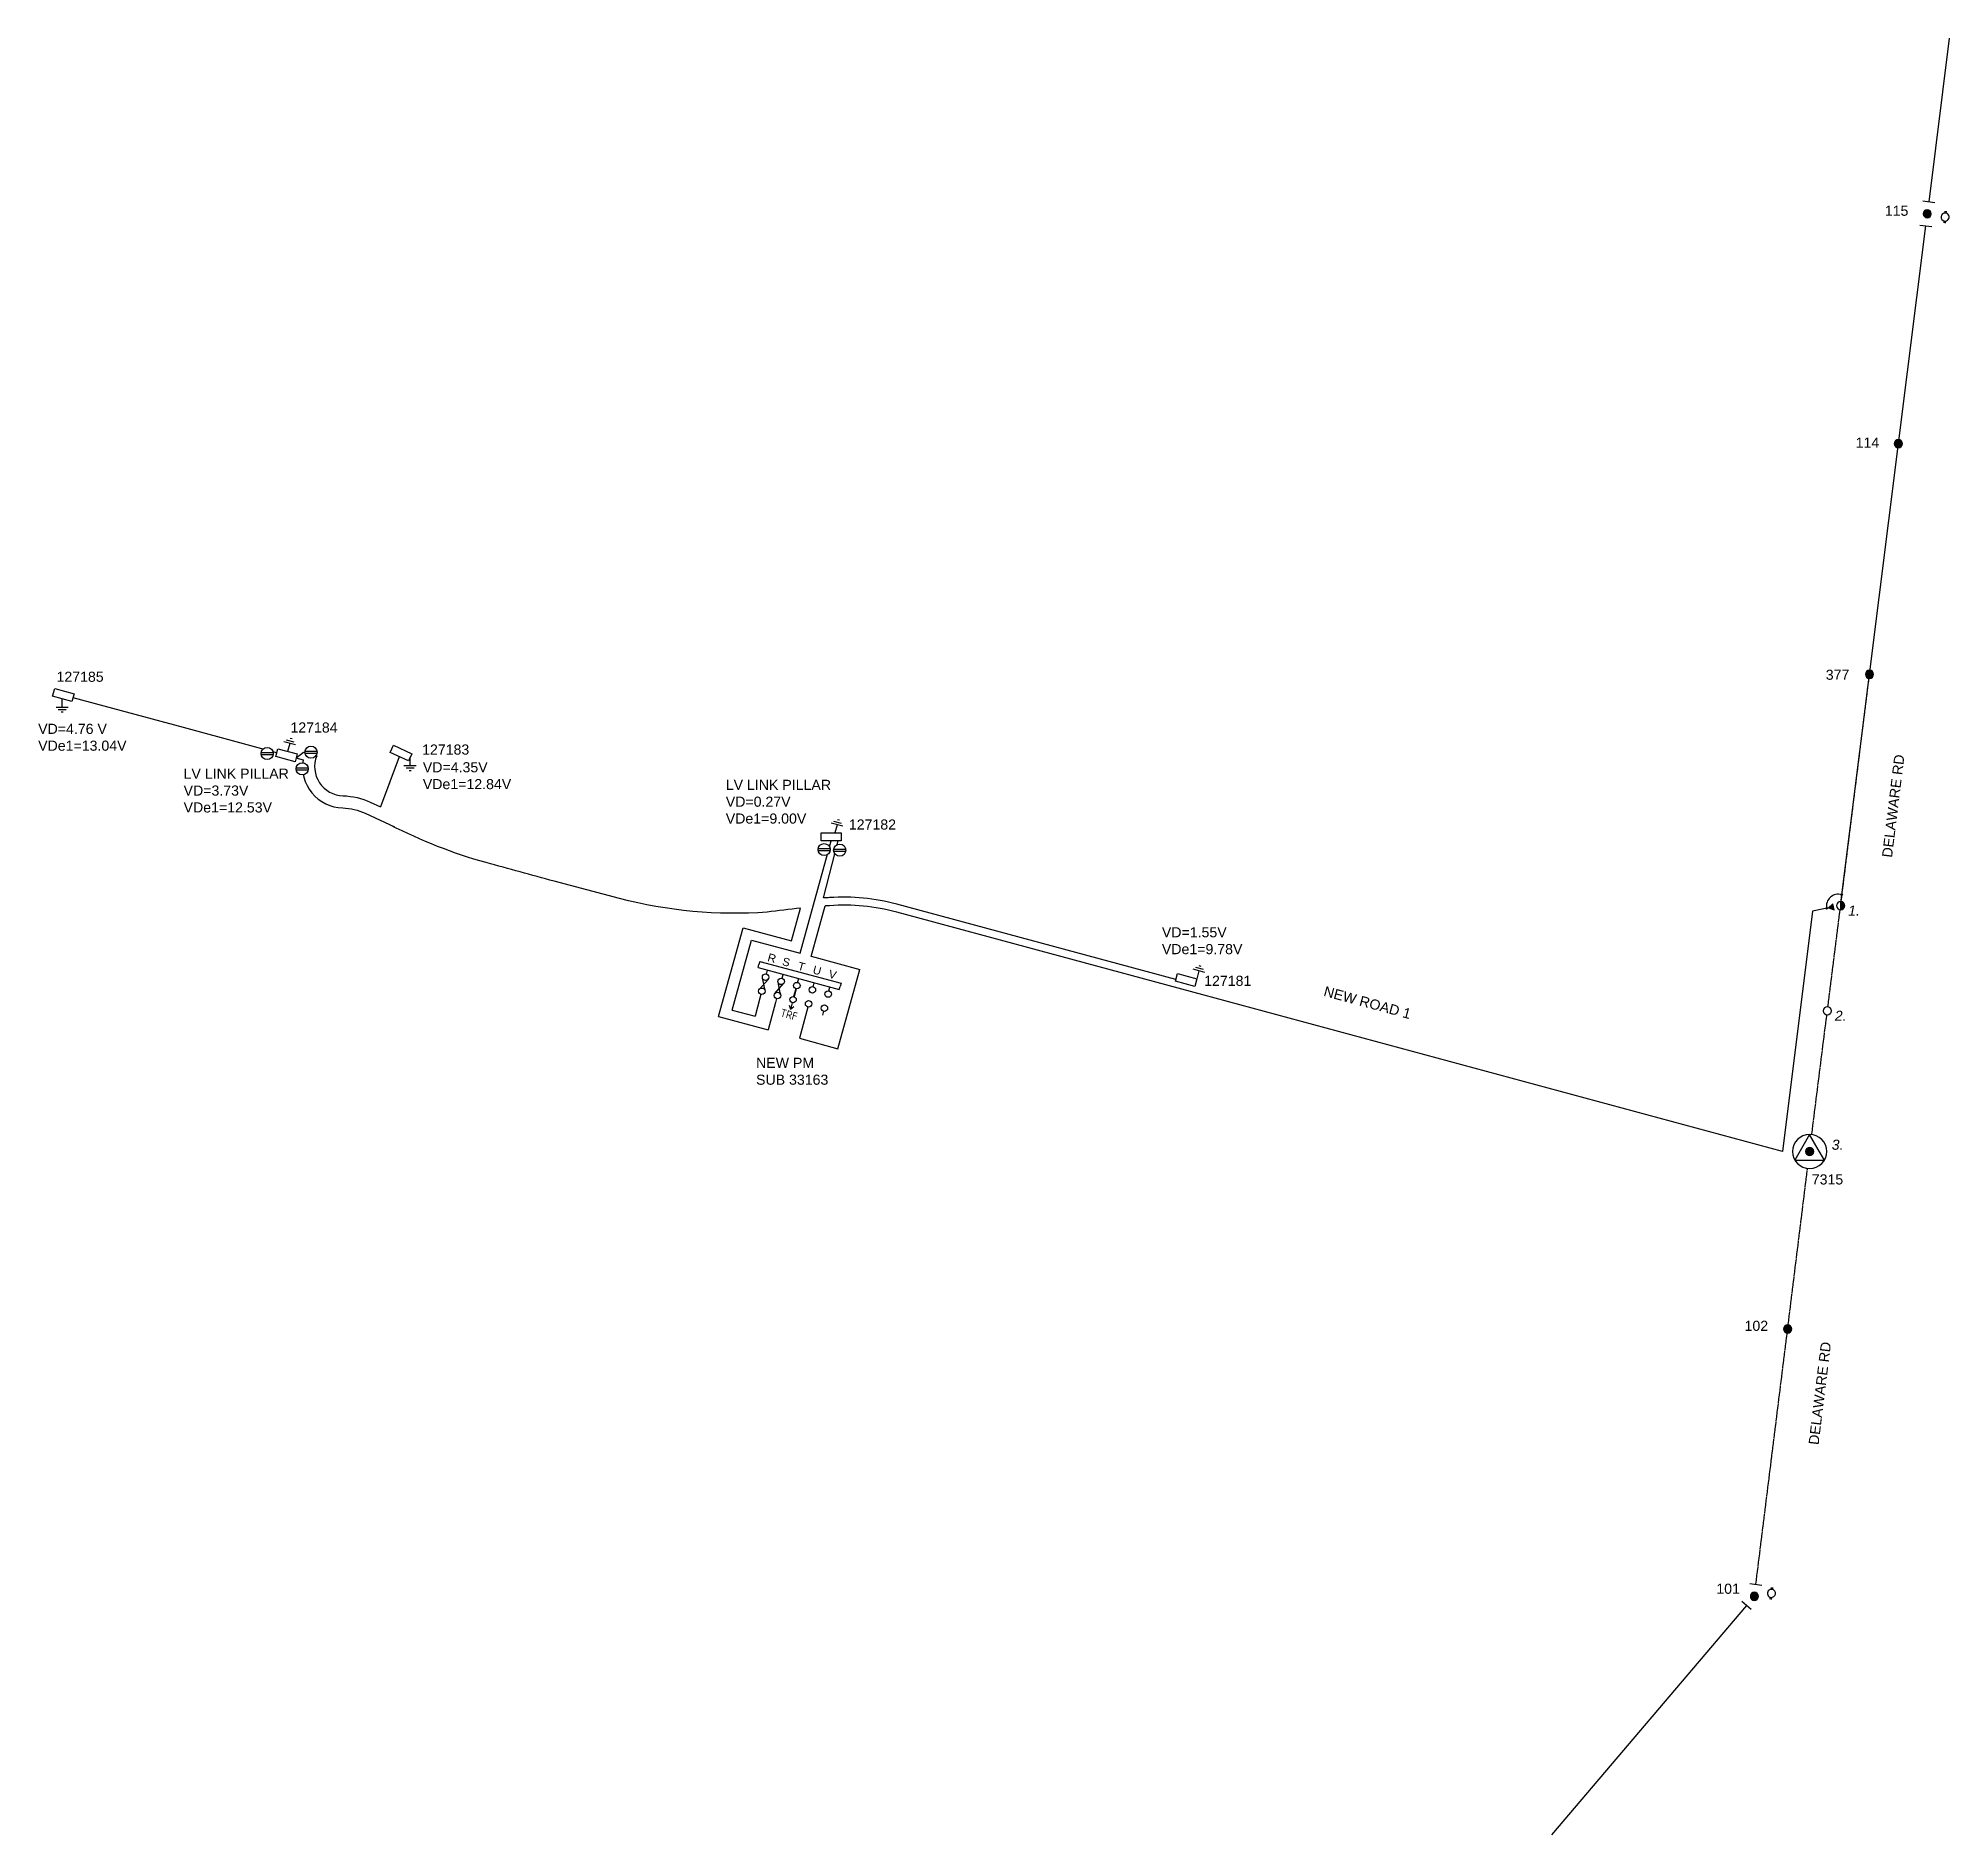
# Model space of a CAD drawing. Header units: metres. Extents: x 298182 to 303780, y 6252504 to 6254878.
# Drawn here: x 302792 to 303264.4, y 6253210.2 to 6253654.4 of the extents above; entities that cross this region are included whole.
import ezdxf
from ezdxf.enums import TextEntityAlignment as Align

# ---------------------------------------------------------------- set-up
doc = ezdxf.new("R2010")
doc.units = ezdxf.units.M
doc.linetypes.add('Cable Exist OH', pattern=[1, 1, 0])
for name, color, linetype in [('_User Miscellaneous1', 7, 'Continuous'), ('_User Miscellaneous10', 7, 'Continuous'), ('Equip_LV_NEW', 7, 'Continuous'), ('Notes', 7, 'Continuous'), ('Sub_LV_EXT', 7, 'Continuous'), ('SupportsOH_SP_TR_HV_LV_SL_NEW', 7, 'Continuous')]:
    doc.layers.add(name, color=color, linetype=linetype)
doc.styles.add('iecARIAL', font='arial.ttf', dxfattribs={"height": 2})
doc.styles.add('IESYMBOL1', font='isocp.shx')
doc.styles.add('POLE_LABEL', font='arial.ttf')
doc.styles.get("Standard").update_dxf_attribs({"font": 'arial.ttf'})
doc.linetypes.add('Cable New UG', pattern='A,7,-0.25,["x",Standard,S=2,R=0,X=0.2,Y=-0.8],-2.1', length=9.35)
doc.linetypes.add('IE Trench HV', pattern='A,7,-0.2,["/",Standard,S=3,R=0,X=0.6,Y=-1.4],-2.5', length=9.7)

msp = doc.modelspace()

# ---------------------------------------------------------------- texts
at = {"layer": '_User Miscellaneous1', "color": 7}
for s, rotation, p in [('DELAWARE RD', 83.0101324, (303250.12471, 6253451.74342)), ('NEW ROAD 1', 344.8500967, (303109.49852, 6253417.69004)), ('DELAWARE RD', 83.0101324, (303231.97948, 6253306.5324))]:
    msp.add_text(s, height=2.5, rotation=rotation, dxfattribs=at).set_placement(p)
at = {"layer": '_User Miscellaneous1', "char_height": 2, "width": 1.1318539, "attachment_point": 1, "style": 'iecARIAL'}
for s, insert, rotation in [('R', (302972.6079, 6253428.23243), 344.8737133), ('S', (302976.21706, 6253427.22973), 344.8737139), ('T', (302980.06566, 6253426.10198), 344.8737139), ('U', (302983.78724, 6253425.17595), 344.8737139), ('V', (302987.68271, 6253424.13042), 344.8737139)]:
    msp.add_mtext(s, dxfattribs=dict(at, insert=insert, rotation=rotation))
at = {"layer": '_User Miscellaneous1', "color": 7, "linetype": 'Continuous', "insert": (302969.40518, 6253402.34697), "char_height": 2.5, "attachment_point": 1}
msp.add_mtext_dynamic_manual_height_columns('NEW PM\\PSUB 33163', width=19.801603, gutter_width=4, heights=[0], dxfattribs=at)
at = {"layer": '_User Miscellaneous10', "color": 7, "linetype": 'Continuous', "char_height": 2.5, "attachment_point": 1}
for s, width, insert in [('VD=4.76 V\\P{\\C0;VDe1=13.04V}', 19.801603, (302791.98763, 6253484.9258)), ('LV LINK PILLAR\\PVD=3.73V\\P{\\C0;VDe1=12.53V}', 28.0028731, (302827.92909, 6253473.82938)), ('VD=1.55V\\P{\\C0;VDe1=9.78V}', 19.801603, (303069.69815, 6253434.62753))]:
    msp.add_mtext_dynamic_manual_height_columns(s, width=width, gutter_width=4, heights=[0], dxfattribs=dict(at, insert=insert))
at = {"layer": 'Notes', "linetype": 'IE Trench HV', "insert": (303239.29612, 6253439.98672), "char_height": 2.5, "attachment_point": 1}
msp.add_mtext_dynamic_manual_height_columns('{\\fArial|b0|i1|c0|p34;1.}', width=0.8652988, gutter_width=4, heights=[0], dxfattribs=at)

# ---------------------------------------------------------------- blocks, each defined once
blk = doc.blocks.new('POLE_EXT')
blk.add_hatch(color=256).paths.add_polyline_path([(-1, 0, 1), (1, 0, 1)])
blk.add_lwpolyline([(-1, 0, 1), (1, 0, 1)], format="xyb", close=True)
for tag, height, flags, p in [('pNumber', 2.5, 8, (-17.84, 2.07)), ('OWNED_BY', 0.2, 9, (1.35, -0.4)), ('SPECIAL_USE', 0.2, 9, (1.35, -0.8)), ('STATE', 0.2, 9, (1.35, -1)), ('cLV', 0.2, 9, (1.35, -1.4)), ('hDepth', 0.2, 9, (1.35, -1.6)), ('hDia', 0.2, 9, (1.35, -1.8)), ('cHV', 0.2, 9, (1.35, -2)), ('cLinedev', 0.2, 9, (1.35, -3.4)), ('pExisting', 0.2, 9, (1.35, -3.8)), ('pFooting', 0.2, 9, (1.35, -4.4)), ('pNew', 0.2, 9, (1.35, -4.6)), ('PARENT', 0.2, 9, (1.35, -0.6)), ('USAGE', 0.2, 9, (1.35, -1.2)), ('LBRACKET', 0.2, 9, (1.35, -2.2)), ('LExisting', 0.2, 9, (1.35, -2.4)), ('LANTNUMBER', 0.2, 9, (1.35, -2.6)), ('LOther', 0.2, 9, (1.35, -2.8)), ('LRemove', 0.2, 9, (1.35, -3)), ('LEGEND', 0.2, 9, (1.35, -3.2)), ('LOCATION', 0.2, 9, (1.35, -3.6)), ('PFNUMBER', 0.2, 9, (1.35, -4)), ('NEWPFNUMBER', 0.2, 9, (1.35, -4.2)), ('pRelocate', 0.2, 9, (1.35, -5)), ('pRemove', 0.2, 9, (1.35, -5.2)), ('pReplace', 0.2, 9, (1.35, -5.4)), ('pStay', 0.2, 9, (1.35, -5.6)), ('pType', 0.2, 9, (1.35, -5.8)), ('cspan', 0.2, 9, (1.35, -6)), ('STREETNAME', 0.2, 9, (1.35, -6.2)), ('SUBURB', 0.2, 9, (1.35, -6.4)), ('OPERATED_BY', 0.2, 9, (1.36, -7.01)), ('NOTES', 0.2, 9, (1.35, -6.6)), ('MAINTAINED_BY', 0.2, 9, (1.36, -6.81))]:
    blk.add_attdef(tag, text='', height=height, dxfattribs=dict(flags=flags)).set_placement(p, align=Align.MIDDLE_LEFT)
at = {"style": 'POLE_LABEL'}
for tag, height, flags, p in [('STRUCTURE_PLANT_NUMBER', 0.2, 9, (1.35, 0.03)), ('ASSET_NUM', 2.5, 8, (2, 2)), ('STREET_CODE', 0.2, 9, (1.35, -0.2))]:
    blk.add_attdef(tag, text='', height=height, dxfattribs=dict(at, flags=flags)).set_placement(p, align=Align.MIDDLE_LEFT)
at = {"flags": 1}
blk.add_attdef('Z', (1.35, -7.33), '', height=0.2, dxfattribs=at)
blk = doc.blocks.new('LV_OH_LINKS_OPEN_EXT')
for p, q in [((-0.17, 4.97), (-0.17, 5.46)), ((0.17, 4.97), (0.17, 5.46)), ((-0.17, 3), (-0.17, 2.5)), ((0.17, 3), (0.17, 2.5))]:
    blk.add_line(p, q)
blk.add_lwpolyline([(0, 2.99, 1), (0, 4.98, 1)], format="xyb", close=True)
at = {"flags": 9}
for tag, p in [('ACTUAL_STATUS', (0, 0)), ('CONSTRUCTED_VOLTAGE', (0, -0.2)), ('OPERATING_VOLTAGE', (0, -0.6)), ('ORIENTATION', (0, -0.8)), ('OWNED_BY', (0, -1)), ('STATE', (0, -1.2)), ('SWITCH_TYPE', (0, -1.4)), ('NO_PHASES', (0, -0.4)), ('USAGE', (0, -1.6)), ('LEGEND', (0, -1.8)), ('NOTES', (0, -2))]:
    blk.add_attdef(tag, text='', height=0.2, dxfattribs=at).set_placement(p, align=Align.MIDDLE_LEFT)
at = {"flags": 1}
blk.add_attdef('Z', (0, 0), '', height=0.2, dxfattribs=at)
blk = doc.blocks.new('*U127')
for p, q in [((-0.6, 3.97), (-0.65, 4.47)), ((-0.38, 2.02), (-0.33, 1.52)), ((-0.26, 4.01), (-0.32, 4.5)), ((-0.05, 2.06), (0, 1.56))]:
    blk.add_line(p, q)
blk.add_lwpolyline([(-0.22, 2.02, 1), (-0.43, 4, 1)], format="xyb", close=True)
at = {"flags": 9}
for tag, p in [('ACTUAL_STATUS', (0, 0)), ('CONSTRUCTED_VOLTAGE', (0, -0.2)), ('OPERATING_VOLTAGE', (0, -0.6)), ('ORIENTATION', (0, -0.8)), ('OWNED_BY', (0, -1)), ('STATE', (0, -1.2)), ('SWITCH_TYPE', (0, -1.4)), ('NO_PHASES', (0, -0.4)), ('USAGE', (0, -1.6)), ('LEGEND', (0, -1.8)), ('NOTES', (0, -2))]:
    blk.add_attdef(tag, text='', height=0.2, dxfattribs=at).set_placement(p, align=Align.MIDDLE_LEFT)
at = {"flags": 1}
blk.add_attdef('Z', (0, 0), '', height=0.2, dxfattribs=at)
blk = doc.blocks.new('SUB_POLE_EXT')
blk.add_wipeout([(0, 4.22), (0.42, 4.2), (0.83, 4.14), (1.21, 4.05), (1.62, 3.9), (1.99, 3.72), (2.35, 3.51), (2.68, 3.26), (2.99, 2.99), (3.28, 2.66), (3.52, 2.34), (3.76, 1.92), (3.9, 1.62), (4.04, 1.23), (4.18, 0.63), (4.22, 0), (4.18, -0.61), (4.06, -1.15), (3.9, -1.62), (3.58, -2.24), (3.22, -2.73), (2.97, -3.01), (2.68, -3.26), (2.36, -3.5), (2, -3.72), (1.64, -3.89), (1.25, -4.03), (0.82, -4.14), (0.42, -4.2), (0, -4.22), (-0.41, -4.2), (-0.8, -4.15), (-1.21, -4.05), (-1.62, -3.9), (-1.99, -3.73), (-2.35, -3.51), (-2.68, -3.26), (-2.96, -3.02), (-3.23, -2.72), (-3.51, -2.35), (-3.71, -2.01), (-3.91, -1.6), (-4.05, -1.21), (-4.16, -0.76), (-4.22, -0.14), (-4.21, 0.39), (-4.14, 0.83), (-4.03, 1.27), (-3.9, 1.63), (-3.71, 2.02), (-3.5, 2.37), (-3.28, 2.67), (-2.99, 2.99), (-2.68, 3.27), (-2.33, 3.52), (-1.98, 3.73), (-1.63, 3.9), (-1.2, 4.05), (-0.78, 4.15), (-0.4, 4.21)])
blk.add_line((2.16, 0.48), (2.16, 0.48, 0))
blk.add_lwpolyline([(-4.22, 0, 1), (4.22, 0, 1)], format="xyb", close=True)
blk.add_lwpolyline([(2.14, 0.52), (0, 4.22), (-3.66, -2.11), (3.66, -2.11)], close=True)
for tag, height, flags, p in [('STREET_CODE', 0.2, 9, (1.5, 0)), ('ASSET_NUM', 2.5, 8, (2, 2)), ('CONSTRUCTED_VOLTAGE', 0.2, 9, (1.5, -0.2)), ('OPERATING_VOLTAGE', 0.2, 9, (1.5, -0.6)), ('OPERATED_BY', 0.2, 9, (1.5, -0.8)), ('ORIENTATION', 0.2, 9, (1.5, -1.2)), ('OWNED_BY', 0.2, 9, (1.5, -1.4)), ('SECONDARY_VOLTAGE', 0.2, 9, (1.5, -1.6)), ('STATE', 0.2, 9, (1.5, -1.8)), ('SUBSTATION_TYPE', 0.2, 9, (1.5, -2)), ('STREETNAME', 0.2, 9, (1.5, -2.8)), ('SUBURB', 0.2, 9, (1.5, -3)), ('Z', 0.2, 1, (1.5, -3.4)), ('NO_PHASES', 0.2, 9, (1.5, -0.4)), ('MAINTAINED_BY', 0.2, 9, (1.5, -1)), ('USAGE', 0.2, 9, (1.5, -2.2)), ('LEGEND', 0.2, 9, (1.5, -2.4)), ('LOCATION', 0.2, 9, (1.5, -2.6)), ('NOTES', 0.2, 9, (1.5, -3.2))]:
    blk.add_attdef(tag, text='', height=height, dxfattribs=dict(flags=flags)).set_placement(p, align=Align.MIDDLE_LEFT)
blk = doc.blocks.new('*U121')
blk.add_wipeout([(2.34, 1.29), (-0.78, -2.55), (-2.32, -1.3), (0.8, 2.54)])
at = {"lineweight": -3}
blk.add_lwpolyline([(2.34, 1.29), (-0.78, -2.55), (-2.32, -1.3), (0.8, 2.54)], close=True, dxfattribs=at)
for tag, height, flags, p in [('ASSET_NUM', 2.5, 8, (2, 4)), ('STREET_CODE', 0.2, 9, (1.5, 2)), ('OWNED_BY', 0.2, 9, (1.5, 1.8)), ('OPERATED_BY', 0.2, 9, (1.5, 1.6)), ('STATE', 0.2, 9, (1.5, 1.2)), ('SUPPORT_TYPE', 0.2, 9, (1.5, 1)), ('SUBURB', 0.2, 9, (1.5, 0.2)), ('STREETNAME', 0.2, 9, (1.5, 0)), ('MAINTAINED_BY', 0.2, 9, (1.5, 1.4)), ('USAGE', 0.2, 9, (1.5, 0.8)), ('LEGEND', 0.2, 9, (1.5, 0.6)), ('PARENT', 0.2, 9, (1.5, 0.4)), ('Z', 0.2, 1, (1.5, -0.6)), ('LOCATION', 0.2, 9, (1.5, -0.2)), ('NOTES', 0.2, 9, (1.5, -0.4))]:
    blk.add_attdef(tag, text='', height=height, dxfattribs=dict(flags=flags)).set_placement(p, align=Align.MIDDLE_LEFT)
blk = doc.blocks.new('*U122')
blk.add_wipeout([(3.89, 0.01), (0.75, -3.82), (-0.78, -2.56), (2.36, 1.27)])
at = {"lineweight": -3}
blk.add_lwpolyline([(3.89, 0.01), (0.75, -3.82), (-0.78, -2.56), (2.36, 1.27)], close=True, dxfattribs=at)
for tag, height, flags, p in [('ASSET_NUM', 2.5, 8, (2, 4)), ('STREET_CODE', 0.2, 9, (1.5, 2)), ('OWNED_BY', 0.2, 9, (1.5, 1.8)), ('OPERATED_BY', 0.2, 9, (1.5, 1.6)), ('STATE', 0.2, 9, (1.5, 1.2)), ('SUPPORT_TYPE', 0.2, 9, (1.5, 1)), ('SUBURB', 0.2, 9, (1.5, 0.2)), ('STREETNAME', 0.2, 9, (1.5, 0)), ('MAINTAINED_BY', 0.2, 9, (1.5, 1.4)), ('USAGE', 0.2, 9, (1.5, 0.8)), ('LEGEND', 0.2, 9, (1.5, 0.6)), ('PARENT', 0.2, 9, (1.5, 0.4)), ('Z', 0.2, 1, (1.5, -0.6)), ('LOCATION', 0.2, 9, (1.5, -0.2)), ('NOTES', 0.2, 9, (1.5, -0.4))]:
    blk.add_attdef(tag, text='', height=height, dxfattribs=dict(flags=flags)).set_placement(p, align=Align.MIDDLE_LEFT)
blk = doc.blocks.new('*U124')
blk.add_wipeout([(0.39, 3.87), (3.87, 0.35), (2.47, -1.04), (-1.02, 2.48)])
at = {"lineweight": -3}
blk.add_lwpolyline([(0.39, 3.87), (3.87, 0.35), (2.47, -1.04), (-1.02, 2.48)], close=True, dxfattribs=at)
for tag, height, flags, p in [('ASSET_NUM', 2.5, 8, (2, 4)), ('STREET_CODE', 0.2, 9, (1.5, 2)), ('OWNED_BY', 0.2, 9, (1.5, 1.8)), ('OPERATED_BY', 0.2, 9, (1.5, 1.6)), ('STATE', 0.2, 9, (1.5, 1.2)), ('SUPPORT_TYPE', 0.2, 9, (1.5, 1)), ('SUBURB', 0.2, 9, (1.5, 0.2)), ('STREETNAME', 0.2, 9, (1.5, 0)), ('MAINTAINED_BY', 0.2, 9, (1.5, 1.4)), ('USAGE', 0.2, 9, (1.5, 0.8)), ('LEGEND', 0.2, 9, (1.5, 0.6)), ('PARENT', 0.2, 9, (1.5, 0.4)), ('Z', 0.2, 1, (1.5, -0.6)), ('LOCATION', 0.2, 9, (1.5, -0.2)), ('NOTES', 0.2, 9, (1.5, -0.4))]:
    blk.add_attdef(tag, text='', height=height, dxfattribs=dict(flags=flags)).set_placement(p, align=Align.MIDDLE_LEFT)
blk = doc.blocks.new('Earth')
for p, q in [((0, -2.04), (0, 0)), ((-1.5, -2.04), (1.5, -2.04)), ((-1, -2.64), (1, -2.64)), ((-0.25, -3.24), (0.25, -3.24))]:
    blk.add_line(p, q)
blk = doc.blocks.new('TX_LINK_NEW')
h = blk.add_hatch(color=256)
edge = h.paths.add_edge_path()
edge.add_line((2.6, 0.05), (4.6, 0.05))
edge.add_arc((5.4, 0.01), 0.8, 177.2353, 184.4027)
edge.add_line((4.6, -0.05), (2.6, -0.05))
edge.add_arc((1.8, 0), 0.8, 356.4167, 363.5833)
blk.add_line((7.2, 0.01), (7.8, 0.01))
for points in [[(1, 0), (0, 0)], [(2.6, 0.05), (4.6, 0.05)], [(6.2, 0.01), (7.2, 0.01)], [(7, -0.59), (7.8, 0.01), (7, 0.61)], [(2.6, -0.05), (4.6, -0.05)]]:
    blk.add_lwpolyline(points)
for centre in [(1.8, 0), (5.4, 0.01)]:
    blk.add_circle(centre, 0.8)
for centre, start, end in [((1.8, 0), 356.4167, 3.5833), ((5.4, 0.01), 177.2353, 184.4027)]:
    blk.add_arc(centre, 0.8, start, end)
at = {"style": 'IESYMBOL1'}
blk.add_text('TRF', height=2, rotation=90, dxfattribs=at).set_placement((9.24, 0.01), align=Align.MIDDLE_CENTER)
at = {"flags": 1}
blk.add_attdef('Z', (0, 0), '', height=0.2, dxfattribs=at)
at = {"layer": 'Sub_LV_EXT', "flags": 1}
for tag, p in [('ORIENTATION', (2.14, -1.53)), ('USAGE', (2.14, -1.14)), ('NOTES', (2.14, -3.07))]:
    blk.add_attdef(tag, p, '', height=0.2, dxfattribs=at)
blk = doc.blocks.new('LV_UG_DFUSE_CLOSED_NEW')
for points in [[(1, 0), (0, 0)], [(5.04, 0.73), (2.16, -0.72)], [(5.05, -0.71), (2.16, 0.72)], [(6.2, 0.01), (7.2, 0.01)]]:
    blk.add_lwpolyline(points)
for centre in [(1.8, 0), (5.4, 0.01)]:
    blk.add_circle(centre, 0.8)
for tag, flags, p in [('ACTUAL_STATUS', 9, (1.5, 0)), ('CONSTRUCTED_VOLTAGE', 9, (1.5, -0.2)), ('OPERATED_BY', 9, (1.5, -0.6)), ('OWNED_BY', 9, (1.5, -1)), ('OPERATING_VOLTAGE', 9, (1.5, -1.2)), ('ORIENTATION', 9, (1.5, -1.4)), ('STATE', 9, (1.5, -1.6)), ('SWITCH_TYPE', 9, (1.5, -1.8)), ('Z', 1, (1.5, -2.4)), ('NO_PHASES', 9, (1.5, -0.4)), ('MAINTAINED_BY', 9, (1.5, -0.8)), ('USAGE', 9, (1.5, -2)), ('NOTES', 9, (1.5, -2.2))]:
    blk.add_attdef(tag, text='', height=0.2, dxfattribs=dict(flags=flags)).set_placement(p, align=Align.MIDDLE_LEFT)
blk = doc.blocks.new('LV_UG_DFUSE_OPEN_EXT')
for points in [[(1, 0), (0, 0)], [(6.2, 0.01), (7.2, 0.01)]]:
    blk.add_lwpolyline(points)
for centre in [(1.8, 0), (5.4, 0.01)]:
    blk.add_circle(centre, 0.8)
at = {"flags": 9}
for tag, p in [('ACTUAL_STATUS', (0, 0)), ('CONSTRUCTED_VOLTAGE', (0, -0.2)), ('OPERATING_VOLTAGE', (0, -0.6)), ('ORIENTATION', (0, -0.8)), ('STATE', (0, -1)), ('SWITCH_TYPE', (0, -1.2)), ('NO_PHASES', (0, -0.4)), ('USAGE', (0, -1.4)), ('NOTES', (0, -1.6))]:
    blk.add_attdef(tag, text='', height=0.2, dxfattribs=at).set_placement(p, align=Align.MIDDLE_LEFT)
at = {"flags": 1}
blk.add_attdef('Z', (0, 0), '', height=0.2, dxfattribs=at)
blk = doc.blocks.new('UGOH_NEW')
blk.add_hatch(color=256).paths.add_polyline_path([(0, 3), (-0.75, 1.7), (0.75, 1.7)])
at = {"color": 1}
blk.add_lwpolyline([(-0.75, 1.7), (0.75, 1.7), (0, 3)], close=True, dxfattribs=at)
for tag, flags, p in [('CONSTRUCTED_VOLTAGE', 9, (1.5, 0)), ('ACTUAL_STATUS', 9, (1.5, -1.6)), ('OPERATING_VOLTAGE', 9, (1.5, -0.2)), ('ORIENTATION', 9, (1.5, -0.4)), ('STATE', 9, (1.5, -0.6)), ('OWNED_BY', 9, (1.5, -1)), ('OPERATED_BY', 9, (1.5, -1.2)), ('TYPE', 1, (1.5, -2)), ('USAGE', 9, (1.5, -0.8)), ('MAINTAINED_BY', 9, (1.5, -1.4)), ('NUMBER_OF_PHASES', 9, (1.5, -1.8))]:
    blk.add_attdef(tag, text='', height=0.2, dxfattribs=dict(flags=flags)).set_placement(p, align=Align.MIDDLE_LEFT)
blk = doc.blocks.new('POLE_REPLACE_NEW')
for tag, flags, p in [('PFNUMBER', 9, (1.5, -3.6)), ('NEWPFNUMBER', 9, (1.5, -3.8)), ('pFooting', 9, (1.5, -4)), ('pNew', 9, (1.5, -4.2)), ('pNumber', 9, (1.5, -4.4)), ('pRelocate', 9, (1.5, -4.6)), ('pRemove', 9, (1.5, -4.8)), ('cspan', 9, (1.5, -5.6)), ('SUBURB', 9, (1.5, -5.8)), ('STREETNAME', 9, (1.5, -6)), ('OPERATED_BY', 9, (1.5, -6.6)), ('Z', 1, (1.5, -7)), ('pReplace', 9, (1.5, -5)), ('pStay', 9, (1.5, -5.2)), ('pType', 9, (1.5, -5.4)), ('LOCATION', 9, (1.5, -6.2)), ('NOTES', 9, (1.5, -6.4)), ('MAINTAINED_BY', 9, (1.5, -6.8))]:
    blk.add_attdef(tag, text='', height=0.2, dxfattribs=dict(flags=flags)).set_placement(p, align=Align.MIDDLE_LEFT)
blk.add_wipeout([(0, 1), (-0.13, 0.99), (-0.25, 0.97), (-0.37, 0.93), (-0.48, 0.88), (-0.59, 0.81), (-0.68, 0.73), (-0.77, 0.64), (-0.84, 0.54), (-0.9, 0.43), (-0.95, 0.31), (-0.98, 0.19), (-1, 0.06), (-1, -0.06), (-0.98, -0.19), (-0.95, -0.31), (-0.9, -0.43), (-0.84, -0.54), (-0.77, -0.64), (-0.68, -0.73), (-0.59, -0.81), (-0.48, -0.88), (-0.37, -0.93), (-0.25, -0.97), (-0.13, -0.99), (0, -1), (0.13, -0.99), (0.25, -0.97), (0.37, -0.93), (0.48, -0.88), (0.59, -0.81), (0.68, -0.73), (0.77, -0.64), (0.84, -0.54), (0.9, -0.43), (0.95, -0.31), (0.98, -0.19), (1, -0.06), (1, 0.06), (0.98, 0.19), (0.95, 0.31), (0.9, 0.43), (0.84, 0.54), (0.77, 0.64), (0.68, 0.73), (0.59, 0.81), (0.48, 0.88), (0.37, 0.93), (0.25, 0.97), (0.13, 0.99)])
h = blk.add_hatch(color=256)
edge = h.paths.add_edge_path()
edge.add_arc((0, 0), 1, 270, 450)
edge.add_line((0, 1), (0, -1))
blk.add_lwpolyline([(0, 1), (0, -1)])
at = {"lineweight": -3}
blk.add_arc((0, 0), 1, 90, 270, dxfattribs=at)
blk.add_arc((0, 0), 1, 270, 90)
at = {"style": 'POLE_LABEL', "flags": 9}
blk.add_attdef('STRUCTURE_PLANT_NUMBER', text='', height=0.2, dxfattribs=at).set_placement((1.5, 0.24), align=Align.MIDDLE_LEFT)
for tag, height, flags, p in [('STREET_CODE', 0.2, 9, (1.5, 0)), ('ASSET_NUM', 2.5, 8, (2, 2)), ('OWNED_BY', 0.2, 9, (1.5, -0.2)), ('SPECIAL_USE', 0.2, 9, (1.5, -0.6)), ('STATE', 0.2, 9, (1.5, -0.8)), ('cLV', 0.2, 9, (1.5, -1.2)), ('cHV', 0.2, 9, (1.5, -1.8)), ('cLinedev', 0.2, 9, (1.5, -3.2)), ('PARENT', 0.2, 9, (1.5, -0.4)), ('USAGE', 0.2, 9, (1.5, -1)), ('hDepth', 0.2, 9, (1.5, -1.4)), ('hDia', 0.2, 9, (1.5, -1.6)), ('LBRACKET', 0.2, 9, (1.5, -2)), ('LExisting', 0.2, 9, (1.5, -2.2)), ('LANTNUMBER', 0.2, 9, (1.5, -2.4)), ('LOther', 0.2, 9, (1.5, -2.6)), ('LRemove', 0.2, 9, (1.5, -2.8)), ('LEGEND', 0.2, 9, (1.5, -3)), ('pExisting', 0.2, 9, (1.5, -3.4))]:
    blk.add_attdef(tag, text='', height=height, dxfattribs=dict(flags=flags)).set_placement(p, align=Align.MIDDLE_LEFT)
blk = doc.blocks.new('POLE_NEW')
for tag, height, flags, p in [('pNumber', 2.5, 8, (-17.84, 2.07)), ('OWNED_BY', 0.2, 9, (1.15, -0.4)), ('SPECIAL_USE', 0.2, 9, (1.15, -0.8)), ('STATE', 0.2, 9, (1.15, -1)), ('cLV', 0.2, 9, (1.15, -1.4)), ('hDepth', 0.2, 9, (1.15, -1.6)), ('hDia', 0.2, 9, (1.15, -1.8)), ('cHV', 0.2, 9, (1.15, -2)), ('cLinedev', 0.2, 9, (1.15, -3.4)), ('pExisting', 0.2, 9, (1.15, -3.6)), ('pFooting', 0.2, 9, (1.15, -4.2)), ('pNew', 0.2, 9, (1.15, -4.4)), ('pRelocate', 0.2, 9, (1.15, -4.8)), ('PARENT', 0.2, 9, (1.15, -0.6)), ('USAGE', 0.2, 9, (1.15, -1.2)), ('LBRACKET', 0.2, 9, (1.15, -2.2)), ('LExisting', 0.2, 9, (1.15, -2.4)), ('LANTNUMBER', 0.2, 9, (1.15, -2.6)), ('LOther', 0.2, 9, (1.15, -2.8)), ('LRemove', 0.2, 9, (1.15, -3)), ('LEGEND', 0.2, 9, (1.15, -3.2)), ('PFNUMBER', 0.2, 9, (1.15, -3.8)), ('NEWPFNUMBER', 0.2, 9, (1.15, -4)), ('pRemove', 0.2, 9, (1.15, -5)), ('pReplace', 0.2, 9, (1.15, -5.2)), ('pStay', 0.2, 9, (1.15, -5.4)), ('pType', 0.2, 9, (1.15, -5.6)), ('cspan', 0.2, 9, (1.15, -5.8)), ('SUBURB', 0.2, 9, (1.15, -6)), ('STREETNAME', 0.2, 9, (1.15, -6.2)), ('OPERATED_BY', 0.2, 9, (1.15, -6.89)), ('LOCATION', 0.2, 9, (1.15, -6.4)), ('NOTES', 0.2, 9, (1.15, -6.6)), ('MAINTAINED_BY', 0.2, 9, (1.15, -7.22))]:
    blk.add_attdef(tag, text='', height=height, dxfattribs=dict(flags=flags)).set_placement(p, align=Align.MIDDLE_LEFT)
at = {"style": 'POLE_LABEL'}
for tag, height, flags, p in [('STRUCTURE_PLANT_NUMBER', 0.2, 9, (1.15, 0.09)), ('ASSET_NUM', 2.5, 8, (2, 2)), ('STREET_CODE', 0.2, 9, (1.15, -0.2))]:
    blk.add_attdef(tag, text='', height=height, dxfattribs=dict(at, flags=flags)).set_placement(p, align=Align.MIDDLE_LEFT)
at = {"flags": 1}
blk.add_attdef('Z', (1.15, -7.59), '', height=0.2, dxfattribs=at)
blk.add_wipeout([(0.07, 1), (-0.06, 1), (-0.18, 0.98), (-0.3, 0.95), (-0.42, 0.91), (-0.53, 0.85), (-0.63, 0.77), (-0.73, 0.69), (-0.81, 0.59), (-0.87, 0.49), (-0.93, 0.37), (-0.97, 0.25), (-0.99, 0.13), (-1, 0.01), (-0.99, -0.12), (-0.97, -0.24), (-0.93, -0.36), (-0.88, -0.48), (-0.81, -0.58), (-0.73, -0.68), (-0.64, -0.77), (-0.54, -0.84), (-0.43, -0.9), (-0.31, -0.95), (-0.19, -0.98), (-0.07, -1), (0.06, -1), (0.18, -0.98), (0.3, -0.95), (0.42, -0.91), (0.53, -0.85), (0.63, -0.77), (0.73, -0.69), (0.81, -0.59), (0.87, -0.49), (0.93, -0.37), (0.97, -0.25), (0.99, -0.13), (1, -0.01), (0.99, 0.12), (0.97, 0.24), (0.93, 0.36), (0.88, 0.48), (0.81, 0.58), (0.73, 0.68), (0.64, 0.77), (0.54, 0.84), (0.43, 0.9), (0.31, 0.95), (0.19, 0.98)])
at = {"lineweight": -3}
blk.add_lwpolyline([(-1, 0, 1), (1, 0, 1)], format="xyb", close=True, dxfattribs=at)
blk = doc.blocks.new('*U171')
for tag, flags, p in [('ACTUAL_STATUS', 9, (1.5, 0)), ('CONSTRUCTED_VOLTAGE', 9, (1.5, -0.2)), ('OPERATING_VOLTAGE', 9, (1.5, -0.6)), ('ORIENTATION', 9, (1.5, -0.8)), ('STATE', 9, (1.5, -1)), ('SWITCH_TYPE', 9, (1.5, -1.2)), ('OWNED_BY', 9, (1.5, -1.8)), ('OPERATED_BY', 9, (1.5, -2)), ('TYPE', 9, (1.5, -2.6)), ('Z', 1, (1.5, -2.8)), ('NO_PHASES', 9, (1.5, -0.4)), ('USAGE', 9, (1.5, -1.4)), ('NOTES', 9, (1.5, -1.6)), ('MAINTAINED_BY', 9, (1.5, -2.2)), ('NUMBER_OF_PHASES', 9, (1.5, -2.4))]:
    blk.add_attdef(tag, text='', height=0.2, dxfattribs=dict(flags=flags)).set_placement(p, align=Align.MIDDLE_LEFT)
blk.add_wipeout([(-1.06, 6.46), (-1.18, 6.32), (-1.29, 6.16), (-1.37, 5.99), (-1.43, 5.82), (-1.48, 5.63), (-1.49, 5.45), (-1.49, 5.26), (-1.46, 5.07), (-1.41, 4.89), (-1.33, 4.72), (-1.24, 4.56), (-1.12, 4.41), (-0.99, 4.28), (-0.84, 4.16), (-0.68, 4.07), (-0.51, 3.99), (-0.33, 3.94), (-0.14, 3.91), (0.05, 3.91), (0.23, 3.92), (0.42, 3.97), (0.59, 4.03), (0.76, 4.11), (0.92, 4.22), (1.06, 4.34), (1.18, 4.48), (1.29, 4.64), (1.37, 4.81), (1.43, 4.98), (1.48, 5.17), (1.49, 5.35), (1.49, 5.54), (1.46, 5.73), (1.41, 5.91), (1.33, 6.08), (1.24, 6.24), (1.12, 6.39), (0.99, 6.52), (0.84, 6.64), (0.68, 6.73), (0.51, 6.81), (0.33, 6.86), (0.14, 6.89), (-0.05, 6.89), (-0.23, 6.88), (-0.42, 6.83), (-0.59, 6.77), (-0.76, 6.69), (-0.92, 6.58)])
for p, q in [((-0.25, 3.92), (-0.25, 6.88)), ((0.25, 3.92), (0.25, 6.88))]:
    blk.add_line(p, q)
blk.add_circle((0, 5.4), 1.5)

# ---------------------------------------------------------------- hatches: boundary and pattern name
at = {"layer": '_User Miscellaneous1', "linetype": 'Continuous'}
h = msp.add_hatch(dxfattribs=at)
h.set_pattern_fill('ANGLE', color=256)
h.set_pattern_definition([(0, (0, 0), (0, 6.985), [5.08, -1.905]), (90, (0, 0), (-6.985, 4e-16), [5.08, -1.905])])
h.paths.add_polyline_path([(303237.80209, 6253442.83282, 0.616805891), (303237.48266, 6253442.67239, 0.534161879), (303237.759, 6253442.48753)])
h.paths.add_polyline_path([(303237.80215, 6253442.83277), (303237.75906, 6253442.48756, 0.303550756), (303237.88266, 6253442.67239, 0.236917719)])

# ---------------------------------------------------------------- linework, layer by layer
at = {"layer": '_User Miscellaneous1'}
for p, q in [((302969.90335, 6253424.63911), (302970.11211, 6253425.41139)), ((302969.90335, 6253424.63911), (302989.98269, 6253419.21141)), ((302970.32087, 6253426.18368), (302970.11211, 6253425.41139)), ((302970.32087, 6253426.18368), (302990.40021, 6253420.75597)), ((302989.98269, 6253419.21141), (302990.19145, 6253419.98369)), ((302990.40021, 6253420.75597), (302990.19145, 6253419.98369))]:
    msp.add_line(p, q, dxfattribs=at)
at = {"layer": '_User Miscellaneous1', "color": 7, "linetype": 'Continuous', "flags": 128}
for points in [[(303264.2759, 6253654.41892), (303259.21025, 6253613.99006)], [(303257.72189, 6253614.17655), (303260.69861, 6253613.80357)], [(303237.44415, 6253439.96435), (303244.58012, 6253497.14031), (303251.70409, 6253554.18934), (303258.46349, 6253608.03671)], [(303256.97593, 6253608.2231), (303259.95266, 6253607.85012)], [(303215.00831, 6253272.35787), (303217.98504, 6253271.98489)], [(303214.18315, 6253266.90854), (303166.01717, 6253210.24266)], [(303215.32609, 6253265.9372), (303213.04037, 6253267.88007)]]:
    msp.add_lwpolyline(points, dxfattribs=at)
at = {"layer": '_User Miscellaneous1', "linetype": 'Cable Exist OH'}
for points in [[(303229.7781, 6253379.1723), (303237.44408, 6253439.96432), (303244.58011, 6253497.14032)], [(303216.49668, 6253272.17138), (303224.35411, 6253335.30531), (303229.7781, 6253379.1723)]]:
    msp.add_lwpolyline(points, dxfattribs=at)
at = {"layer": '_User Miscellaneous1', "linetype": 'Cable New UG', "flags": 128}
for points in [[(302800.58588, 6253491.41011), (302827.84133, 6253484.0448)], [(302827.84133, 6253484.0448), (302857.46001, 6253476.04087)], [(302855.76568, 6253476.49874), (302857.56103, 6253477.86846), (302860.82688, 6253476.98592)], [(302978.14479, 6253431.23124), (302980.39737, 6253439.33441)], [(302983.02817, 6253427.41511), (302986.49126, 6253439.87284)], [(303230.46841, 6253438.62714), (303223.10172, 6253379.16062)], [(302960.09432, 6253412.57655), (302966.17923, 6253434.46569)], [(302963.49862, 6253414.13124), (302968.3037, 6253431.4165)], [(302966.17923, 6253434.46569), (302978.14479, 6253431.23124)], [(302968.3037, 6253431.4165), (302980.26926, 6253428.18205)], [(302983.03365, 6253427.4348), (302995.07547, 6253424.17974)], [(302989.63048, 6253404.59255), (302995.07547, 6253424.17974)], [(302970.36506, 6253417.05601), (302969.16074, 6253412.6007)], [(302960.09432, 6253412.57655), (302972.3932, 6253409.25201)], [(302963.49862, 6253414.13124), (302969.16074, 6253412.6007)], [(302974.22098, 6253416.0137), (302972.3932, 6253409.25201)], [(302981.93446, 6253413.92865), (302980.10668, 6253407.16695)], [(302980.10668, 6253407.16695), (302989.64694, 6253404.5881)]]:
    msp.add_lwpolyline(points, dxfattribs=at)
for points in [[(302919.49121, 6253445.98889, -0.001447493), (302902.70136, 6253450.59602, -0.051751011), (302879.07741, 6253459.87084)], [(302980.39737, 6253439.33441, 0.008824974), (302972.12707, 6253438.34776, -0.082572032), (302935.67368, 6253441.73066), (302919.49121, 6253445.98889)], [(303223.10172, 6253379.16062), (303079.85168, 6253417.87427, -0.000042314), (303079.84351, 6253417.87648), (303004.15701, 6253438.34467, 0.083823178), (302987.5872, 6253439.9528, 0.001164203), (302986.49126, 6253439.87284, 0.001164203)]]:
    msp.add_lwpolyline(points, format="xyb", dxfattribs=at)
at = {"layer": '_User Miscellaneous1', "linetype": 'IE Trench HV', "flags": 128}
msp.add_lwpolyline([(303235.6847, 6253439.6407), (303230.46841, 6253438.62714)], dxfattribs=at)
at = {"layer": '_User Miscellaneous1', "linetype": 'Continuous'}
msp.add_arc((303236.88558, 6253439.82123), 2.96048, 74.3809881, 189.9926175, dxfattribs=at)

# ---------------------------------------------------------------- block references
at = {"layer": '_User Miscellaneous1'}
ref = msp.add_blockref('POLE_EXT', (303258.83714, 6253611.01335), dxfattribs=at)
ref.add_attrib('ASSET_NUM', '115', dxfattribs={"layer": '0', "height": 2.5, "style": 'POLE_LABEL'}).set_placement((303254.19041, 6253611.76335), align=Align.MIDDLE_RIGHT)
for name, p, rotation in [('LV_OH_LINKS_OPEN_EXT', (303262.78333, 6253606.24282), 353.2773870660531), ('LV_UG_DFUSE_CLOSED_NEW', (302972.23121, 6253424.00986), 254.8737133180221), ('LV_UG_DFUSE_CLOSED_NEW', (302976.08712, 6253422.96756), 254.8737133180221), ('TX_LINK_NEW', (302979.94302, 6253421.92526), 254.8737133180221), ('LV_UG_DFUSE_OPEN_EXT', (302983.787, 6253420.88614), 254.9857675569379), ('LV_UG_DFUSE_OPEN_EXT', (302987.67472, 6253419.83528), 254.9857675569379), ('*U127', (303219.88662, 6253266.92785), 345.265632828021)]:
    msp.add_blockref(name, p, dxfattribs=dict(at, rotation=rotation))
ref = msp.add_blockref('POLE_EXT', (303251.70409, 6253554.18934), dxfattribs=at)
ref.add_attrib('ASSET_NUM', '114', dxfattribs={"layer": '0', "height": 2.5, "style": 'POLE_LABEL'}).set_placement((303246.98809, 6253554.4382), align=Align.MIDDLE_RIGHT)
ref = msp.add_blockref('POLE_EXT', (303244.58012, 6253497.14031), dxfattribs=at)
ref.add_attrib('ASSET_NUM', '377', dxfattribs={"layer": '0', "height": 2.5, "style": 'POLE_LABEL'}).set_placement((303239.59616, 6253497.0492), align=Align.MIDDLE_RIGHT)
ref = msp.add_blockref('*U122', (302882.50864, 6253479.50637), dxfattribs=dict(at, rotation=284.2449345357545))
ref.add_attrib('ASSET_NUM', '127183', dxfattribs={"layer": '0', "height": 2.5}).set_placement((302886.87779, 6253478.55214), align=Align.MIDDLE_LEFT)
ref = msp.add_blockref('*U122', (302987.98575, 6253458.99962), dxfattribs=dict(at, rotation=309.685516916179))
ref.add_attrib('ASSET_NUM', '127182', dxfattribs={"layer": '0', "height": 2.5}).set_placement((302992.34114, 6253460.01479), align=Align.MIDDLE_LEFT)
at = {"layer": '_User Miscellaneous1', "linetype": 'IE Trench HV', "rotation": 100.9959416485168}
msp.add_blockref('UGOH_NEW', (303237.35095, 6253439.96749), dxfattribs=at)
at = {"layer": '_User Miscellaneous1'}
ref = msp.add_blockref('POLE_EXT', (303224.35415, 6253335.30536), dxfattribs=at)
ref.add_attrib('ASSET_NUM', '102', dxfattribs={"layer": '0', "height": 2.5, "style": 'POLE_LABEL'}).set_placement((303219.52251, 6253334.07416), align=Align.BOTTOM_RIGHT)
ref = msp.add_blockref('POLE_EXT', (303216.1261, 6253269.19436), dxfattribs=at)
ref.add_attrib('ASSET_NUM', '101', dxfattribs={"layer": '0', "height": 2.5, "style": 'POLE_LABEL'}).set_placement((303212.54907, 6253269.07744), align=Align.BOTTOM_RIGHT)

msp.set_redraw_order([(e.dxf.handle, doc.entitydb.next_handle()) for e in msp.query("TEXT MTEXT ATTDEF DIMENSION ARC_DIMENSION")])  # texts and dimensions are drawn at this point

# ---------------------------------------------------------------- next in the draw order: linework, layer by layer
at = {"layer": '_User Miscellaneous1', "linetype": 'Cable New UG', "flags": 128}
for points in [[(302857.46001, 6253476.04087, 0.457601324), (302867.26515, 6253464.11709, -0.10393605), (302872.78981, 6253462.81532), (302880.01031, 6253459.42895)], [(302860.82688, 6253476.98592, 0.522740733), (302867.33799, 6253467.11621, -0.10393605), (302874.06366, 6253465.53145), (302876.57486, 6253464.35371)]]:
    msp.add_lwpolyline(points, format="xyb", dxfattribs=at)
for points in [[(302881.22832, 6253476.77296), (302876.57486, 6253464.35371)], [(302980.26926, 6253428.18205), (302988.00221, 6253455.99966)], [(302986.03667, 6253441.8555), (302989.66142, 6253455.99966)]]:
    msp.add_lwpolyline(points, dxfattribs=at)

# ---------------------------------------------------------------- next in the draw order: block references
at = {"layer": '_User Miscellaneous1'}
ref = msp.add_blockref('*U124', (302798.72388, 6253493.9983), dxfattribs=dict(at, rotation=210.1163740367476))
ref.add_attrib('ASSET_NUM', '127185', dxfattribs={"layer": '0', "height": 2.5}).set_placement((302796.52041, 6253496.55068), align=Align.MIDDLE_LEFT)
at = {"layer": '_User Miscellaneous1', "color": 2}
msp.add_blockref('Earth', (302883.89597, 6253476.63565), dxfattribs=at)
at = {"layer": '_User Miscellaneous1', "color": 2, "rotation": 164.8351878953048}
msp.add_blockref('Earth', (302988.9044, 6253457.99321), dxfattribs=at)
at = {"layer": '_User Miscellaneous1'}
ref = msp.add_blockref('*U121', (303075.67745, 6253421.58496), dxfattribs=dict(at, rotation=293.926259524253))
ref.add_attrib('ASSET_NUM', '127181', dxfattribs={"layer": '0', "height": 2.5}).set_placement((303080.14484, 6253421.37907), align=Align.MIDDLE_LEFT)
msp.add_blockref('POLE_NEW', (303234.15483, 6253413.96749), dxfattribs=at)
ref = msp.add_blockref('SUB_POLE_EXT', (303229.77818, 6253379.17221), dxfattribs=at)
ref.add_attrib('ASSET_NUM', '7315', dxfattribs={"layer": '0', "height": 2.5}).set_placement((303230.30575, 6253373.51657), align=Align.TOP_LEFT)
at = {"layer": 'SupportsOH_SP_TR_HV_LV_SL_NEW'}
msp.add_blockref('POLE_REPLACE_NEW', (303237.44408, 6253439.96432), dxfattribs=at)

# ---------------------------------------------------------------- next in the draw order: texts
at = {"layer": '_User Miscellaneous10', "color": 7, "linetype": 'Continuous', "char_height": 2.5, "attachment_point": 1}
for s, width, insert in [('VD=4.35V\\P{\\C0;VDe1=12.84V}', 19.801603, (302887.05567, 6253475.42656)), ('LV LINK PILLAR\\PVD=0.27V\\P{\\C0;VDe1=9.00V}', 32.5570445, (302961.92349, 6253471.08135))]:
    msp.add_mtext_dynamic_manual_height_columns(s, width=width, gutter_width=4, heights=[0], dxfattribs=dict(at, insert=insert))

# ---------------------------------------------------------------- next in the draw order: hatches: boundary and pattern name
at = {"layer": '_User Miscellaneous1', "linetype": 'Continuous'}
h = msp.add_hatch(dxfattribs=at)
h.set_pattern_fill('ANGLE', color=256)
h.set_pattern_definition([(0, (-3.7126, -3.365), (0, 6.985), [5.08, -1.905]), (90, (-3.7126, -3.365), (-6.985, 4e-16), [5.08, -1.905])])
h.paths.add_polyline_path([(303234.08945, 6253439.46795, 0.616805891), (303233.77002, 6253439.30753, 0.534161879), (303234.04635, 6253439.12267)])
h.paths.add_polyline_path([(303234.0895, 6253439.46791), (303234.04642, 6253439.1227, 0.303550756), (303234.17002, 6253439.30753, 0.236917719)])

# ---------------------------------------------------------------- next in the draw order: linework, layer by layer
at = {"layer": '_User Miscellaneous1', "linetype": 'Cable New UG', "flags": 128}
msp.add_lwpolyline([(303073.14864, 6253421.67793), (303004.15701, 6253440.32733, 0.083823178), (302987.5872, 6253441.93546, -0.015588605), (302986.03667, 6253441.8555, 0.001164203)], format="xyb", dxfattribs=at)
at = {"layer": '_User Miscellaneous1', "linetype": 'Continuous'}
for centre in [(303237.68266, 6253442.67239), (303233.97002, 6253439.30753)]:
    msp.add_circle(centre, 0.2, dxfattribs=at)

# ---------------------------------------------------------------- next in the draw order: block references
at = {"layer": '_User Miscellaneous1', "color": 2}
msp.add_blockref('Earth', (302797.93796, 6253491.10307), dxfattribs=at)
at = {"layer": '_User Miscellaneous1'}
ref = msp.add_blockref('*U124', (302853.90368, 6253479.08692), dxfattribs=dict(at, rotation=210.1163740367476))
ref.add_attrib('ASSET_NUM', '127184', dxfattribs={"layer": '0', "height": 2.5}).set_placement((302854.33551, 6253484.00567), align=Align.MIDDLE_LEFT)
at = {"layer": '_User Miscellaneous1', "color": 2, "rotation": 164.8351878953048}
msp.add_blockref('Earth', (303078.32243, 6253421.88516), dxfattribs=at)
at = {"layer": '_User Miscellaneous1'}
msp.add_blockref('POLE_EXT', (303229.77811, 6253379.17232), dxfattribs=at)
at = {"layer": 'Equip_LV_NEW', "linetype": 'Continuous', "rotation": 270}
msp.add_blockref('*U171', (302980.81829, 6253453.817), dxfattribs=at)

# ---------------------------------------------------------------- next in the draw order: texts
at = {"layer": 'Notes', "linetype": 'IE Trench HV', "char_height": 2.5, "attachment_point": 1}
for s, insert in [('{\\fArial|b0|i1|c0|p34;2.}', (303236.0068, 6253413.98985)), ('{\\fArial|b0|i1|c0|p34;3.}', (303235.23808, 6253382.10348))]:
    msp.add_mtext_dynamic_manual_height_columns(s, width=0.8652988, gutter_width=4, heights=[0], dxfattribs=dict(at, insert=insert))

# ---------------------------------------------------------------- next in the draw order: block references
at = {"layer": '_User Miscellaneous1', "color": 2, "rotation": 164.8351878953048}
msp.add_blockref('Earth', (302853.63647, 6253478.10255), dxfattribs=at)
at = {"layer": 'Equip_LV_NEW', "linetype": 'Continuous', "rotation": 270}
msp.add_blockref('*U171', (302984.67958, 6253453.68896), dxfattribs=at)

# ---------------------------------------------------------------- next in the draw order: block references
for p in [(302843.16457, 6253477.55715), (302854.00789, 6253477.9201)]:
    msp.add_blockref('*U171', p, dxfattribs=at)

# ---------------------------------------------------------------- next in the draw order: block references
msp.add_blockref('*U171', (302851.82371, 6253473.80052), dxfattribs=at)

doc.saveas('drawing.dxf')
